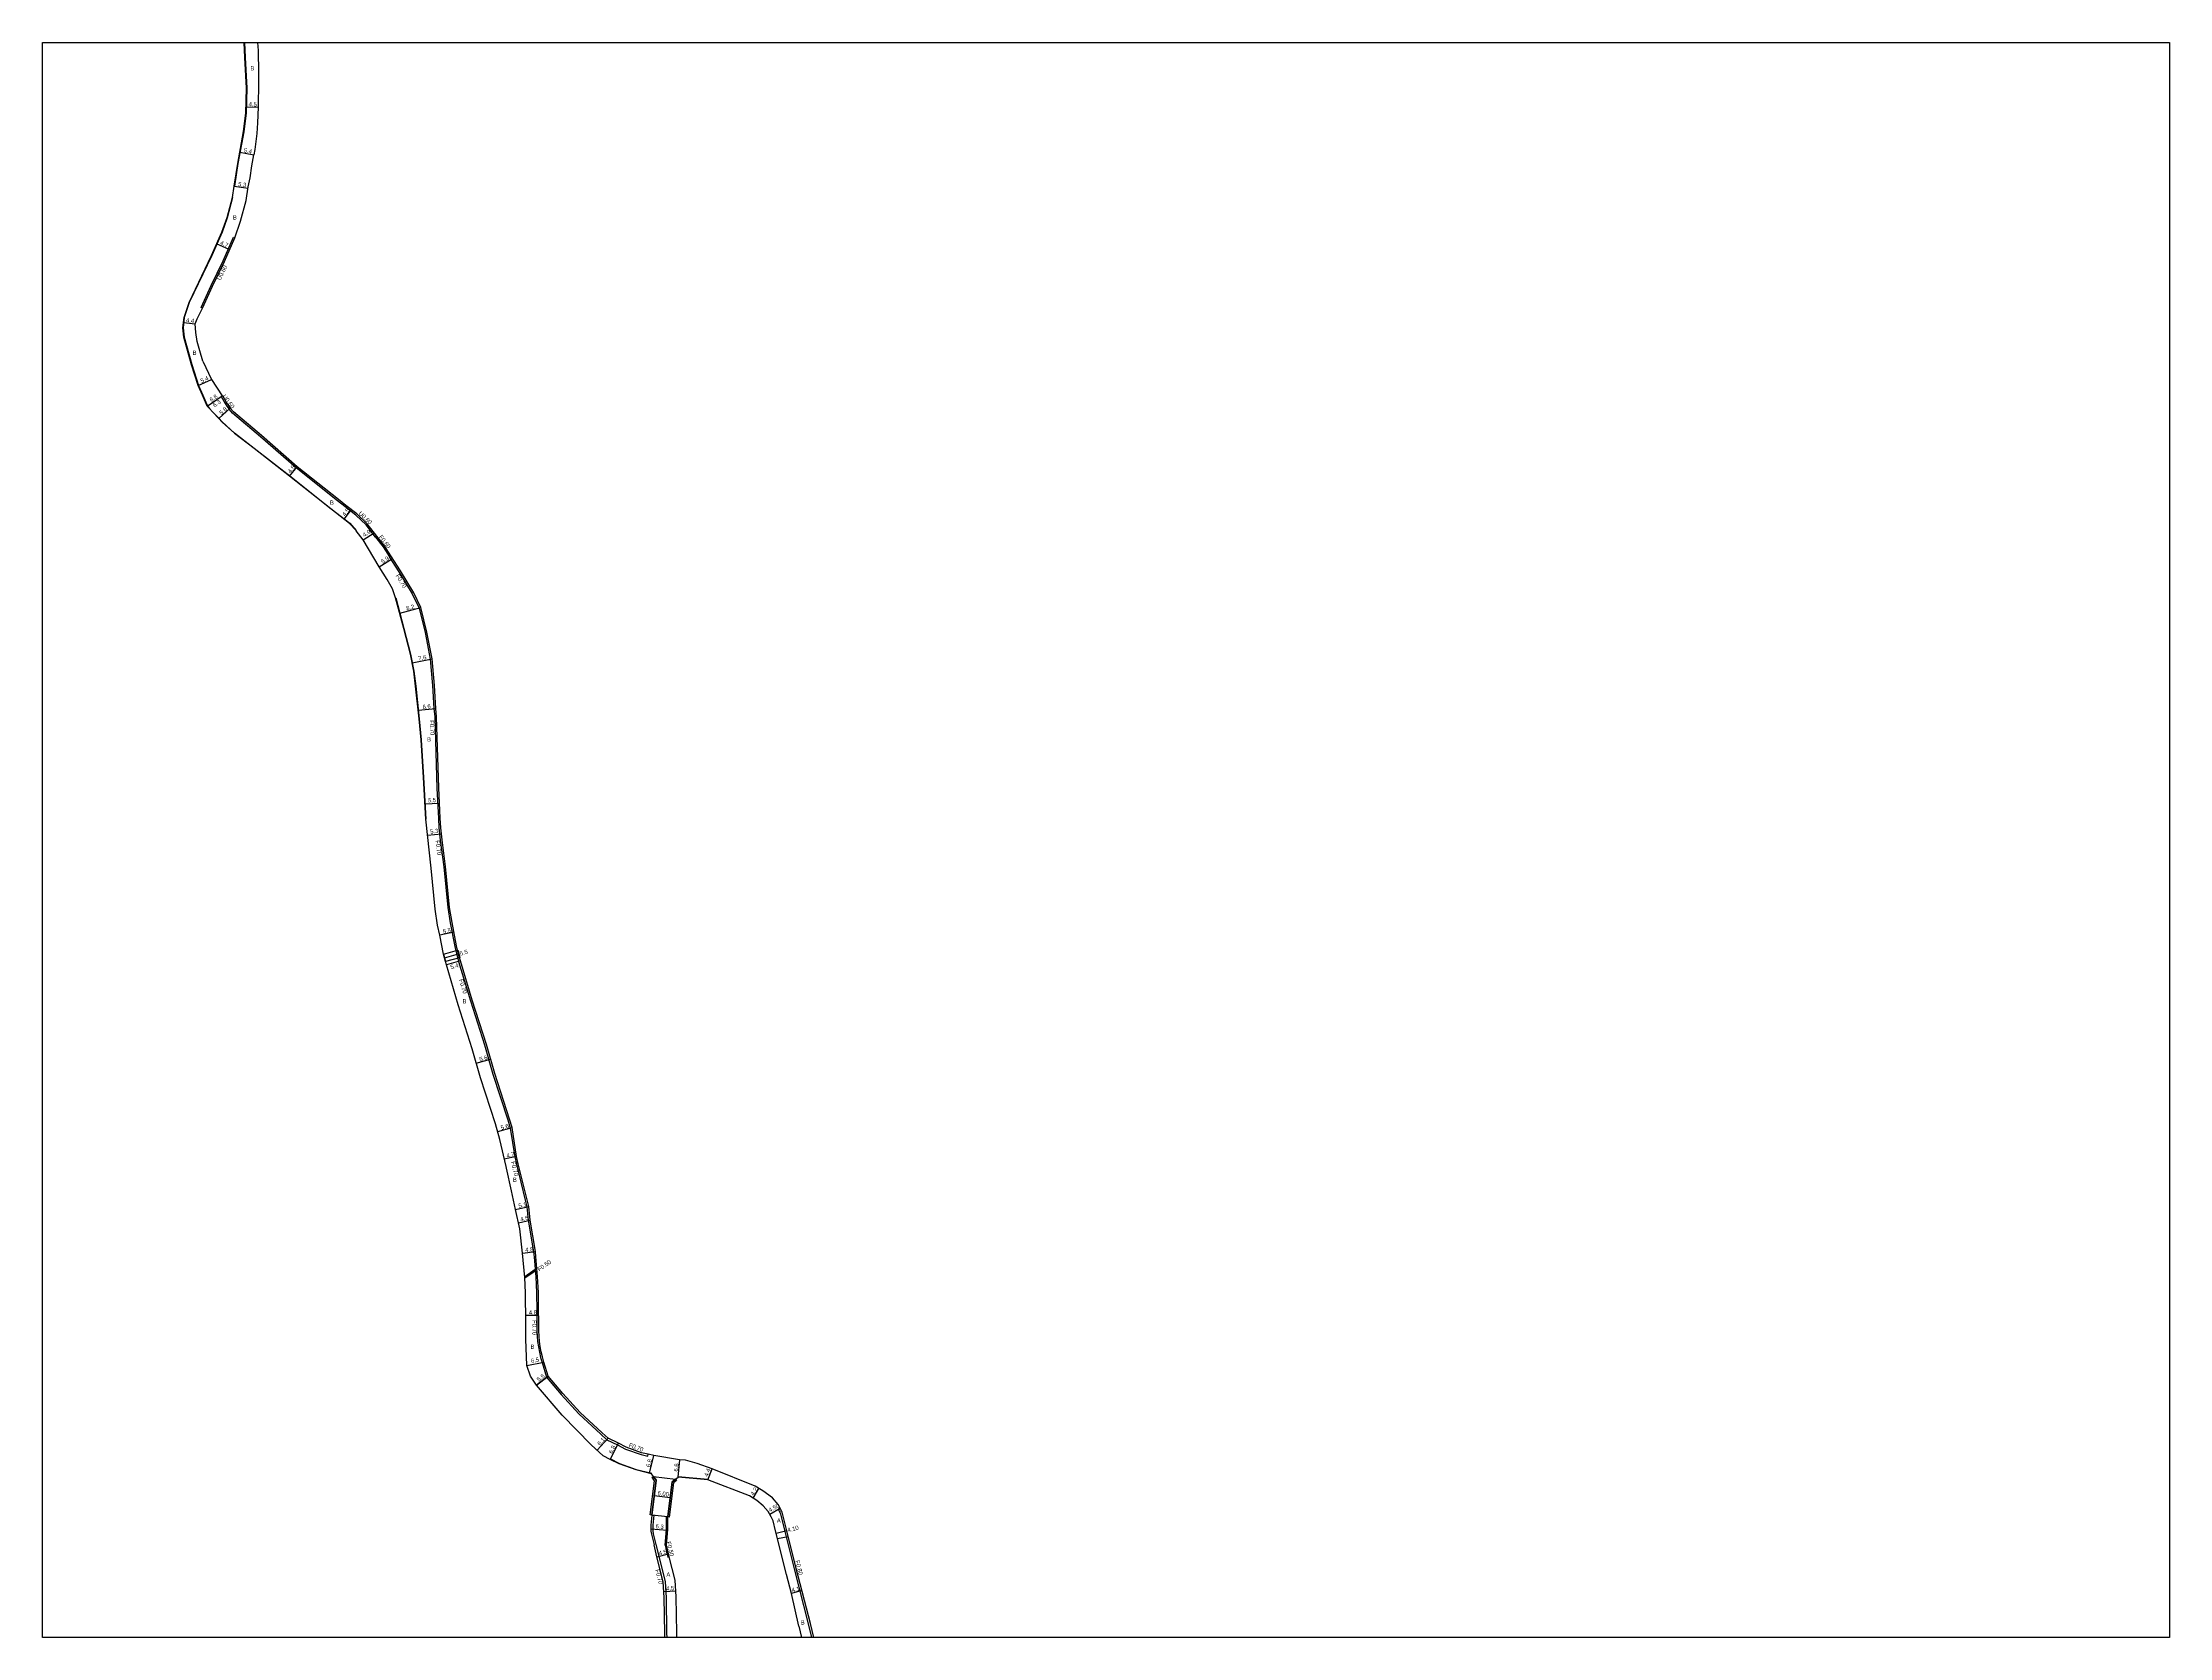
# Model space of a CAD drawing. Header units: metres. Extents: x -8000 to -4000, y -105000 to -102000.
# Drawn here: x -7200 to -6400, y -103800 to -103200 of the extents above; entities that cross this region are included whole.
import ezdxf

# ---------------------------------------------------------------- set-up
doc = ezdxf.new("R2010")
doc.units = ezdxf.units.M
doc.header["$LTSCALE"] = 2.5
for name, color, linetype in [('側溝・桝', 7, 'Continuous'), ('図郭', 7, 'Continuous'), ('幅員', 7, 'Continuous'), ('歩道・分離帯・安全施設', 7, 'Continuous'), ('舗装', 7, 'Continuous'), ('道路', 7, 'Continuous')]:
    doc.layers.add(name, color=color, linetype=linetype)
doc.styles.get("Standard").update_dxf_attribs({"font": ''})
doc.styles.get('Standard').set_extended_font_data('@MS PGothic')

msp = doc.modelspace()

# ---------------------------------------------------------------- linework, layer by layer
at = {"layer": '側溝・桝'}
for points in [[(-7139.83, -103299.99), (-7136.06, -103291.64), (-7131.57, -103282.33), (-7127.68, -103273.42)], [(-7132.4, -103332.87), (-7132.31, -103332.82), (-7130.82, -103335.49), (-7130.23, -103336.41), (-7129.37, -103337.58)], [(-7074.25, -103385.69), (-7077.87, -103381.06), (-7081.77, -103377.32), (-7085.91, -103374.12), (-7088.73, -103371.95), (-7104.28, -103359.59), (-7117.67, -103347.85), (-7128.14, -103338.97), (-7129.37, -103337.58)], [(-7074.25, -103385.69), (-7074.72, -103386.06), (-7071.9, -103389.66), (-7069.49, -103393.43)], [(-7068.99, -103393.11), (-7069.58, -103393.49), (-7065.95, -103399.17), (-7060.92, -103407.36), (-7058.38, -103412.78), (-7056.11, -103421.97), (-7054.2, -103431.91), (-7053.32, -103441.89), (-7052.81, -103450.53), (-7052.46, -103453.71), (-7051.69, -103480.46), (-7051.1, -103491.85), (-7050.9, -103495.47), (-7050.4, -103500.01), (-7049.11, -103510.05), (-7047.59, -103525.45), (-7046.67, -103531.16), (-7044.95, -103540.01), (-7043.49, -103545.68), (-7039.03, -103560.47), (-7033.73, -103577.08), (-7030.58, -103588.08), (-7024.99, -103605.23), (-7024.1, -103608.35), (-7022.41, -103619.16), (-7021.77, -103622.01), (-7018.41, -103635.49), (-7017.84, -103637.95), (-7017.28, -103643.07), (-7015.33, -103654.95), (-7015.11, -103656.88), (-7014.51, -103664.28), (-7014.21, -103670.22), (-7014.11, -103677.2), (-7014.07, -103680.55), (-7014.02, -103684.63), (-7013.94, -103686.65), (-7013.77, -103688.67), (-7013.5, -103690.68), (-7013.14, -103692.68), (-7012.68, -103694.66), (-7012.13, -103696.61), (-7010.43, -103702.09), (-7004.88, -103708.66), (-6998.26, -103715.82), (-6990.03, -103723.53), (-6987.71, -103725.66), (-6983.7, -103727.59), (-6980.72, -103729.12), (-6974.87, -103731.15), (-6972.39, -103731.76), (-6972.22, -103731.08)], [(-7014.73, -103661.59), (-7018.63, -103664.27)], [(-7014.68, -103662.16), (-7018.59, -103664.84)], [(-6922.58, -103751.31), (-6923.28, -103751.71), (-6923.08, -103752.07), (-6922.9, -103752.43), (-6922.74, -103752.8), (-6922.59, -103753.18), (-6922.47, -103753.55), (-6920.82, -103760.12), (-6917.3, -103774.22), (-6911.97, -103794.92), (-6910.71, -103800)], [(-6970.81, -103753.97), (-6970.11, -103753.96)], [(-6970.11, -103753.96), (-6970.47, -103757.81), (-6970.47, -103759.36), (-6970.44, -103759.87), (-6970.28, -103760.96), (-6969.3, -103765.04)], [(-6965.85, -103765.27), (-6965.37, -103759.36), (-6965.34, -103754.57)], [(-6964.85, -103754.61), (-6965.34, -103754.57)], [(-6969.3, -103765.04), (-6968.22, -103769.47), (-6965.81, -103779.02), (-6965.49, -103784.98), (-6965.27, -103798.32), (-6965.23, -103800)], [(-6965.85, -103765.27), (-6965.02, -103768.68), (-6964.75, -103769.76), (-6964.26, -103769.64)]]:
    msp.add_lwpolyline(points, dxfattribs=at)
at = {"layer": '図郭'}
msp.add_lwpolyline([(-6400, -103200), (-6400, -103800), (-7200, -103800), (-7200, -103200)], close=True, dxfattribs=at)
at = {"layer": '幅員'}
for points in [[(-7123.44, -103224.18), (-7118.95, -103224.35)], [(-7125.81, -103241.27), (-7120.49, -103242.24)], [(-7127.92, -103254), (-7122.68, -103254.82)], [(-7134.46, -103275.71), (-7130.15, -103277.59)], [(-7147.01, -103305.34), (-7142.64, -103305.85)], [(-7141.41, -103329.02), (-7136.5, -103326.76)], [(-7138.04, -103336.76), (-7132.4, -103332.87)], [(-7138.04, -103336.76), (-7132.81, -103333.16)], [(-7133.7, -103341.44), (-7129.37, -103337.58)], [(-7107.08, -103363.11), (-7104.28, -103359.59)], [(-7086.59, -103379.28), (-7083.84, -103375.72)], [(-7079.4, -103387.02), (-7075.27, -103384.39)], [(-7073.35, -103397.23), (-7068.38, -103394.06)], [(-7065.64, -103414.66), (-7057.72, -103412.55)], [(-7060.96, -103433.3), (-7053.51, -103431.81)], [(-7058.67, -103451.19), (-7052.11, -103450.47)], [(-7056.19, -103486.41), (-7050.7, -103486.12)], [(-7055.22, -103498.24), (-7049.95, -103497.67)], [(-7045.27, -103534.7), (-7050.61, -103535.81)], [(-7048.84, -103544.31), (-7043.54, -103542.86)], [(-7042.82, -103545.49), (-7048.01, -103546.99)], [(-7036.84, -103584.01), (-7031.46, -103582.47)], [(-7028.8, -103609.72), (-7023.41, -103608.2)], [(-7021.72, -103619.03), (-7026.31, -103620.06)], [(-7022.12, -103638.97), (-7017.15, -103637.83)], [(-7020.97, -103643.98), (-7016.59, -103642.98)], [(-7019.41, -103655.4), (-7014.64, -103654.86)], [(-7018.19, -103678.77), (-7013.39, -103678.71)], [(-7017.82, -103697.72), (-7011.46, -103696.41)], [(-7014.21, -103705.04), (-7009.81, -103701.75)], [(-6991.44, -103729.57), (-6987.31, -103725.08)], [(-6986.49, -103733.02), (-6983.39, -103726.96)], [(-6971.74, -103738.2), (-6970.09, -103731.6)], [(-6960.91, -103739.67), (-6960.34, -103733.12)], [(-6949.7, -103740.7), (-6948.11, -103736.6)], [(-6969.9, -103746.56), (-6963.95, -103747.29)], [(-6932.71, -103747.59), (-6930.52, -103744.01)], [(-6926.46, -103753.61), (-6922.58, -103751.31)], [(-6971.17, -103759.14), (-6964.9, -103759.64)], [(-6920.04, -103759.93), (-6924.01, -103760.93)], [(-6968.9, -103769.64), (-6964.53, -103768.58)], [(-6966.31, -103782.66), (-6961.82, -103782.41)], [(-6914.37, -103782.39), (-6918.34, -103783.41)]]:
    msp.add_lwpolyline(points, dxfattribs=at)
at = {"layer": '歩道・分離帯・安全施設'}
for points in [[(-7124.08, -103200), (-7123.78, -103205.61), (-7123.18, -103217.12), (-7123.26, -103221.83), (-7123.43, -103226.54), (-7124.28, -103233.54), (-7126.49, -103245.53), (-7127.82, -103254.01)], [(-7128.5, -103258.34), (-7130.51, -103265.91), (-7132.44, -103271.34), (-7136.3, -103280.16), (-7144.81, -103297.82), (-7146.69, -103303.43), (-7147.13, -103307.27), (-7146.71, -103310.82), (-7143.86, -103321.16)], [(-7143.86, -103321.17), (-7141.31, -103328.99), (-7139.77, -103332.69), (-7138.62, -103335.3), (-7137.95, -103336.7), (-7137.16, -103337.66), (-7136.01, -103338.91), (-7133.63, -103341.37)], [(-7133.63, -103341.37), (-7132.4, -103342.75), (-7127.77, -103346.91), (-7120.4, -103352.63), (-7107.02, -103363.03), (-7091.47, -103375.39), (-7084.45, -103380.81), (-7081.99, -103383.56)], [(-7067.16, -103408.87), (-7064.06, -103420.44), (-7061.56, -103430.13), (-7060.3, -103436.46), (-7059.65, -103442.11), (-7058.29, -103454.38), (-7057.55, -103462.38), (-7056.68, -103476.53), (-7055.86, -103492.1)], [(-6986.4, -103732.84), (-6983.04, -103734.56), (-6976.72, -103736.75), (-6970.86, -103738.21)], [(-6960.9, -103739.47), (-6949.79, -103740.46)]]:
    msp.add_lwpolyline(points, dxfattribs=at)
at = {"layer": '舗装'}
for points in [[(-7009.81, -103701.75), (-7014.21, -103705.04)], [(-6923.54, -103762.81), (-6919.51, -103762.05)]]:
    msp.add_lwpolyline(points, dxfattribs=at)
at = {"layer": '道路'}
for points in [[(-7127.92, -103254), (-7126.59, -103245.52), (-7124.38, -103233.52), (-7123.53, -103226.54), (-7123.36, -103221.83), (-7123.28, -103217.12), (-7123.88, -103205.62), (-7124.18, -103200)], [(-7119.17, -103200), (-7118.94, -103203.03), (-7118.73, -103211.36), (-7118.78, -103217.19)], [(-7118.78, -103217.19), (-7118.86, -103221.95), (-7118.95, -103224.35), (-7119.17, -103230.2), (-7119.42, -103234.23), (-7119.86, -103238.25), (-7120.15, -103240.25), (-7120.49, -103242.24)], [(-7139.65, -103319.92), (-7140.8, -103315.92), (-7141.79, -103312.52), (-7142.33, -103309.07), (-7142.64, -103305.85), (-7141.86, -103303.9), (-7139.83, -103299.99), (-7140.37, -103299.74), (-7136.6, -103291.38), (-7132.11, -103282.08), (-7128.23, -103273.18), (-7127.68, -103273.42), (-7125.48, -103267.24), (-7123.4, -103259.41), (-7122.6, -103254.28), (-7121.96, -103250.89), (-7121.26, -103246.42), (-7120.49, -103242.24)], [(-7143.96, -103321.19), (-7146.81, -103310.84), (-7147.23, -103307.27), (-7146.79, -103303.41), (-7144.9, -103297.78), (-7136.39, -103280.11), (-7132.54, -103271.3), (-7130.6, -103265.88), (-7128.59, -103258.32), (-7127.92, -103254)], [(-7139.65, -103319.92), (-7136.49, -103326.8), (-7132.4, -103332.87), (-7132.81, -103333.16), (-7131.33, -103335.79), (-7130.73, -103336.75), (-7129.82, -103337.98)], [(-7133.7, -103341.44), (-7136.09, -103338.98), (-7137.24, -103337.72), (-7138.04, -103336.76), (-7138.71, -103335.34), (-7139.87, -103332.72), (-7141.41, -103329.02), (-7143.96, -103321.19)], [(-7082.07, -103383.62), (-7084.51, -103380.88), (-7091.53, -103375.47), (-7107.08, -103363.11), (-7120.46, -103352.71), (-7127.83, -103346.99), (-7132.47, -103342.82), (-7133.7, -103341.44)], [(-7074.25, -103385.69), (-7074.72, -103386.06), (-7078.32, -103381.47), (-7082.16, -103377.77), (-7086.28, -103374.6), (-7089.1, -103372.42), (-7104.66, -103360.05), (-7118.06, -103348.3), (-7128.56, -103339.4), (-7129.82, -103337.98)], [(-7067.19, -103408.87), (-7068.37, -103405.51), (-7070.32, -103401.98), (-7073.35, -103397.23), (-7079.4, -103387.02), (-7082, -103383.7), (-7082.07, -103383.62)], [(-7057.72, -103412.55), (-7060.3, -103407.02), (-7065.35, -103398.8), (-7068.99, -103393.11), (-7071.41, -103389.32), (-7074.25, -103385.69)], [(-7055.89, -103492.1), (-7056.7, -103476.53), (-7057.58, -103462.38), (-7058.32, -103454.39), (-7059.68, -103442.11), (-7060.33, -103436.46), (-7061.59, -103430.14), (-7064.09, -103420.45), (-7067.19, -103408.87)], [(-6972.22, -103731.08), (-6974.67, -103730.48), (-6980.44, -103728.47), (-6983.39, -103726.96), (-6987.31, -103725.08), (-6989.56, -103723.02), (-6997.76, -103715.33), (-7004.35, -103708.19), (-7009.81, -103701.75), (-7011.46, -103696.41), (-7012, -103694.49), (-7012.45, -103692.54), (-7012.81, -103690.58), (-7013.07, -103688.6), (-7013.24, -103686.6), (-7013.32, -103684.61), (-7013.37, -103680.54), (-7013.41, -103677.19), (-7013.51, -103670.2), (-7013.81, -103664.24), (-7014.42, -103656.81), (-7014.64, -103654.86), (-7016.59, -103642.98), (-7017.15, -103637.83), (-7017.73, -103635.33), (-7021.09, -103621.85), (-7021.72, -103619.03), (-7023.41, -103608.2), (-7024.32, -103605.02), (-7029.91, -103587.88), (-7033.06, -103576.87), (-7038.37, -103560.26), (-7042.82, -103545.49), (-7043.15, -103544.29), (-7043.91, -103541.49), (-7044.27, -103539.86), (-7045.98, -103531.03), (-7046.9, -103525.36), (-7048.41, -103509.97), (-7049.71, -103499.93), (-7050.2, -103495.41), (-7050.4, -103491.82), (-7050.99, -103480.43), (-7051.76, -103453.66), (-7052.11, -103450.47), (-7052.62, -103441.84), (-7053.51, -103431.81), (-7055.43, -103421.82), (-7057.72, -103412.55)], [(-7048.01, -103546.99), (-7048.46, -103545.73), (-7049.22, -103542.93), (-7050.61, -103535.81), (-7051.4, -103532.03), (-7052.35, -103526.07), (-7053.88, -103510.54), (-7055.89, -103492.1)], [(-7049.22, -103542.93), (-7048.46, -103545.73)], [(-7023.66, -103632.03), (-7025.54, -103623.47), (-7025.67, -103622.88), (-7027.97, -103612.68), (-7029.64, -103606.76), (-7035.27, -103589.51), (-7038.42, -103578.5), (-7043.7, -103561.96), (-7048.01, -103546.99)], [(-6986.49, -103733.02), (-6989.19, -103731.63), (-6993.68, -103727.52), (-7004.51, -103716.32), (-7014.21, -103705.04), (-7016.49, -103701.71), (-7017.82, -103697.72), (-7018.17, -103687.81), (-7018.16, -103681.5), (-7018.3, -103670.36), (-7018.6, -103664.55), (-7019.41, -103655.4), (-7020.46, -103646.22), (-7022.12, -103638.97), (-7023.66, -103632.03)], [(-6970.91, -103738.41), (-6976.78, -103736.94), (-6983.12, -103734.74), (-6986.49, -103733.02)], [(-6958.21, -103733.31), (-6960.37, -103733.12), (-6970.09, -103731.6), (-6972.22, -103731.08)], [(-6922.58, -103751.31), (-6923.35, -103750.02), (-6925.45, -103747.53), (-6929.08, -103744.89), (-6931.96, -103743.13), (-6948.11, -103736.6), (-6953.83, -103734.52), (-6958.21, -103733.31)], [(-6970.81, -103753.97), (-6969.21, -103740.86), (-6970.22, -103739.41), (-6970.91, -103738.41)], [(-6964.85, -103754.61), (-6963.24, -103741.51), (-6961.95, -103740.51), (-6960.91, -103739.67)], [(-6949.81, -103740.66), (-6960.91, -103739.67)], [(-6924.26, -103759.94), (-6925.23, -103756.16), (-6925.88, -103754.58), (-6927.03, -103752.63), (-6928.89, -103750.43), (-6931.27, -103748.47), (-6934.15, -103746.72), (-6949.81, -103740.66)], [(-6909.88, -103800), (-6911.19, -103794.73), (-6916.52, -103774.03), (-6920.04, -103759.93), (-6921.7, -103753.33), (-6921.84, -103752.91), (-6922, -103752.5), (-6922.17, -103752.09), (-6922.37, -103751.7), (-6922.58, -103751.31)], [(-6970.81, -103753.97), (-6971.17, -103757.77), (-6971.17, -103759.38), (-6971.14, -103759.95), (-6970.97, -103761.09), (-6969.99, -103765.18)], [(-6965.34, -103765.23), (-6964.87, -103759.38), (-6964.85, -103754.61)], [(-6915.56, -103795.81), (-6918.34, -103783.41), (-6920.16, -103776.35), (-6924.26, -103759.94)], [(-6965.93, -103800), (-6965.97, -103798.33), (-6966.19, -103785.01), (-6966.51, -103779.13), (-6968.9, -103769.64), (-6969.99, -103765.18)], [(-6964.26, -103769.64), (-6964.54, -103768.56), (-6965.34, -103765.23)], [(-6961.43, -103800), (-6961.47, -103798.24), (-6961.69, -103784.76), (-6962.04, -103778.45), (-6964.26, -103769.64)], [(-6915.56, -103795.81), (-6914.52, -103800)]]:
    msp.add_lwpolyline(points, dxfattribs=at)
for points in [[(-7048.46, -103545.73), (-7049.22, -103542.93), (-7043.91, -103541.49), (-7043.15, -103544.29), (-7048.46, -103545.73)], [(-7043.15, -103544.29), (-7043.91, -103541.49), (-7043.77, -103541.45), (-7043, -103544.25)], [(-6970.22, -103739.41), (-6969.21, -103740.86), (-6970.81, -103753.97), (-6971.41, -103753.89), (-6969.83, -103741.02), (-6970.71, -103739.75)], [(-6964.85, -103754.61), (-6970.81, -103753.97), (-6969.21, -103740.86), (-6970.22, -103739.41), (-6961.95, -103740.51), (-6963.24, -103741.51)], [(-6964.85, -103754.61), (-6963.24, -103741.51), (-6961.95, -103740.51), (-6961.58, -103740.98), (-6962.68, -103741.83), (-6964.25, -103754.69)]]:
    msp.add_lwpolyline(points, close=True, dxfattribs=at)

# ---------------------------------------------------------------- texts
at = {"layer": '側溝・桝'}
for s, rotation, p in [('U0.60', 64.27367, (-7133.05, -103289.59)), ('U0.60', 306.78086, (-7132.43, -103333.14)), ('U0.60', 316.11631, (-7081.29, -103377.33)), ('F0.60', 308.05014, (-7073.62, -103386.03)), ('F0.70', 301.54613, (-7067.24, -103400.58)), ('F0.70', 271.64039, (-7054.32, -103454.97)), ('F0.70', 277.34875, (-7052.21, -103500.21)), ('F0.70', 286.78622, (-7043.37, -103552.56)), ('F0.70', 284.00445, (-7023.85, -103621.1)), ('F0.50', 34.46563, (-7013.16, -103662.34)), ('F0.70', 270.7508, (-7015.79, -103680.62)), ('F0.70', 340.8708, (-6979.66, -103728.3)), ('F0.50', 283.63439, (-6965.3, -103764.1)), ('F0.70', 284.17245, (-6969.54, -103774.58)), ('F0.80', 284.01138, (-6916.88, -103771.17))]:
    msp.add_text(s, height=1.6, rotation=rotation, dxfattribs=at).set_placement(p)
at = {"layer": '幅員'}
for s, rotation, p in [('4.5', 357.84786, (-7122.49, -103223.97)), ('5.4', 349.58003, (-7124.39, -103241.27)), ('5.3', 351.08791, (-7126.53, -103253.96)), ('4.7', 336.40405, (-7133.39, -103275.9)), ('4.4', 353.42707, (-7146.11, -103305.2)), ('5.4', 25, (-7140.16, -103328.12)), ('6.8', 35, (-7136.49, -103335.29)), ('6.3', 35, (-7135.29, -103337.31)), ('5.8', 41.66689, (-7132.66, -103340.18)), ('4.5', 51.52059, (-7106.68, -103362.21)), ('4.5', 52.37739, (-7086.21, -103378.38)), ('4.9', 32.57313, (-7078.97, -103386.12)), ('5.9', 32.57313, (-7072.08, -103396.12)), ('8.2', 14.95359, (-7062.99, -103413.69)), ('7.6', 11.28378, (-7058.52, -103432.56)), ('6.6', 6.30534, (-7056.98, -103450.77)), ('5.5', 2.99579, (-7055.04, -103485.89)), ('5.3', 6.21667, (-7054.1, -103497.65)), ('5.5', 11.67134, (-7049.25, -103535.27)), ('5.5', 15.22045, (-7042.87, -103543.54)), ('5.4', 16.04147, (-7046.33, -103548.63)), ('5.6', 15.9454, (-7035.45, -103583.35)), ('5.6', 15.779, (-7027.41, -103609.07)), ('4.7', 12.66881, (-7025.32, -103619.58)), ('5.1', 12.92348, (-7020.79, -103638.41)), ('4.5', 12.92348, (-7020.1, -103643.53)), ('4.8', 6.52876, (-7018.35, -103655.03)), ('4.8', 0.7508, (-7017.1, -103678.51)), ('6.5', 11.61267, (-7016.12, -103696.78)), ('5.5', 36.79921, (-7013.38, -103703.84)), ('6.1', 47.49013, (-6990.32, -103727.98)), ('6.8', 62.87792, (-6985.75, -103731.02)), ('6.8', 75.98333, (-6971.47, -103736.08)), ('6.6', 84.95536, (-6960.99, -103737.64)), ('4.4', 68.86399, (-6949.79, -103739.64)), ('4.2', 58.63159, (-6932.5, -103746.78)), ('6.00', 353.01924, (-6968.76, -103746.45)), ('4.50', 30.62885, (-6926.34, -103752.96)), ('6.3', 355, (-6969.49, -103758.93)), ('4.10', 14.08603, (-6919.62, -103760.43)), ('4.5', 13.63439, (-6968.04, -103769.17)), ('4.5', 3.1743, (-6965.38, -103782.36)), ('4.1', 14.44651, (-6918.05, -103783.06))]:
    msp.add_text(s, height=1.6, rotation=rotation, dxfattribs=at).set_placement(p)
at = {"layer": '舗装'}
for s, p in [('B', (-7121.82, -103210.48)), ('B', (-7128.41, -103266.59)), ('B', (-7143.56, -103317.52)), ('B', (-7091.91, -103373.87)), ('B', (-7055.38, -103462.93)), ('B', (-7042.04, -103561.47)), ('B', (-7023.08, -103628.61)), ('B', (-7016.44, -103691.43)), ('A', (-6923.81, -103756.76)), ('A', (-6965.35, -103777.11)), ('B', (-6914.81, -103795.14))]:
    msp.add_text(s, height=1.6, dxfattribs=at).set_placement(p)

doc.saveas('drawing.dxf')
